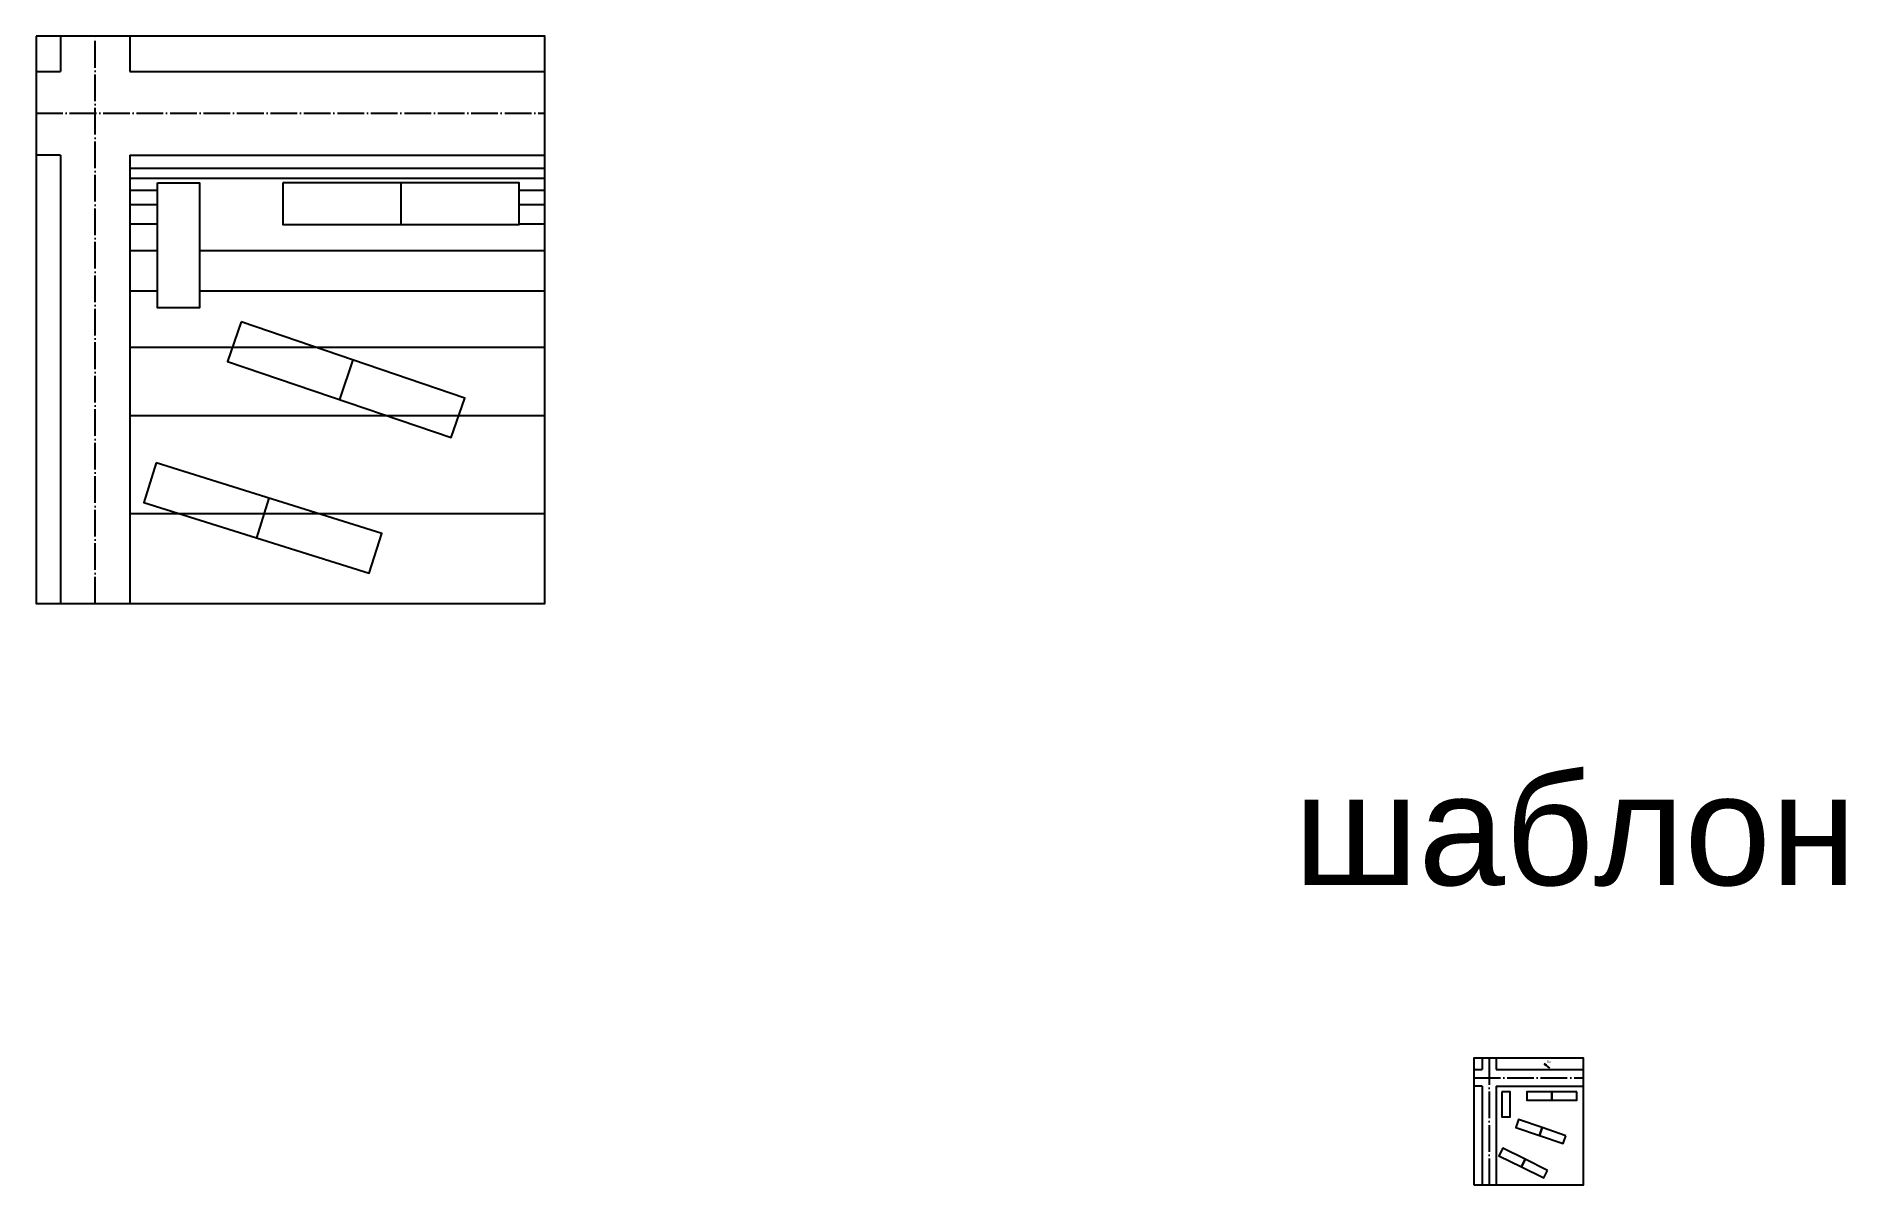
# Model space of a CAD drawing. Header units: millimetres. Extents: x 3866 to 29370, y -8151 to 9491.
# Drawn here: x 3866 to 5494, y 2083 to 3115 of the extents above; entities that cross this region are included whole.
import ezdxf

# ---------------------------------------------------------------- set-up
doc = ezdxf.new("R2010")
doc.units = ezdxf.units.MM
doc.linetypes.add('ACAD_ISO04W100', pattern=[30, 24, -3, 0, -3])
doc.layers.add('будівлі', color=40, linetype='Continuous')
doc.layers.add('ВДМ', color=7, linetype='Continuous')
doc.styles.get("Standard").update_dxf_attribs({"font": 'arial.ttf'})

msp = doc.modelspace()

# ---------------------------------------------------------------- texts
at = {"layer": 'ВДМ', "attachment_point": 1}
for s, insert, char_height in [('шаблон', (4997.351, 2452.013), 100), ('Пн', (5224.728, 2194.204), 2)]:
    msp.add_mtext_dynamic_manual_height_columns(s, width=4.32334, gutter_width=12.5, heights=[0], dxfattribs=dict(at, insert=insert, char_height=char_height))

# ---------------------------------------------------------------- linework, layer by layer
msp.add_lwpolyline([(3866.227, 3115.194), (3866.227, 2605.301), (4323.766, 2605.301), (4323.766, 3115.194)], close=True)
at = {"color": 215, "true_color": 0xa953a0}
for points in [[(3950.476, 2996.449), (4323.766, 2996.449)], [(3950.476, 2987.664), (4323.766, 2987.664)], [(3950.476, 2976.833), (3975.476, 2976.833)], [(3950.476, 2963.982), (3975.476, 2963.982)], [(4300.476, 2976.833), (4323.766, 2976.833)], [(4300.476, 2963.982), (4323.766, 2963.982)], [(3950.476, 2946.455), (3975.476, 2946.455)], [(4300.476, 2946.455), (4323.766, 2946.455)], [(3950.476, 2922.428), (3975.476, 2922.428)], [(4012.976, 2922.428), (4323.766, 2922.428)], [(3950.476, 2886.15), (3975.476, 2886.15)], [(4012.976, 2886.15), (4323.766, 2886.15)], [(3950.476, 2835.689), (4323.766, 2835.689)], [(3950.476, 2774.358), (4323.766, 2774.358)], [(3950.476, 2685.965), (4323.766, 2685.965)]]:
    msp.add_lwpolyline(points, dxfattribs=at)
msp.add_lwpolyline([(5159.089, 2082.616), (5257.76, 2082.616), (5257.76, 2196.478), (5159.089, 2196.478), (5159.089, 2082.616)])
at = {"layer": 'будівлі'}
for points in [[(3975.476, 2983.381), (4012.976, 2983.381), (4012.976, 2870.881), (3975.476, 2870.881)], [(4087.976, 2983.381), (4087.976, 2945.881), (4300.476, 2945.881), (4300.476, 2983.381)], [(4050.476, 2858.381), (4038.38, 2822.885), (4239.524, 2754.347), (4251.619, 2789.843)], [(3974.171, 2731.671), (3962.976, 2695.881), (4165.785, 2632.442), (4176.98, 2668.232)]]:
    msp.add_lwpolyline(points, close=True, dxfattribs=at)
for points in [[(4194.226, 2983.381), (4194.226, 2945.881)], [(4151.047, 2824.112), (4138.952, 2788.616)], [(4075.575, 2699.951), (4064.38, 2664.162)], [(5184.331, 2166.252), (5184.331, 2143.752), (5191.831, 2143.752), (5191.831, 2166.252), (5184.331, 2166.252)], [(5229.331, 2166.252), (5206.831, 2166.252), (5206.831, 2158.752), (5229.331, 2158.752), (5229.331, 2166.252)], [(5251.831, 2166.252), (5229.331, 2166.252), (5229.331, 2158.752), (5251.831, 2158.752), (5251.831, 2166.252)], [(5220.626, 2133.986), (5199.331, 2141.252), (5196.909, 2134.154), (5218.204, 2126.888), (5220.626, 2133.986)], [(5241.921, 2126.721), (5220.626, 2133.986), (5218.204, 2126.888), (5239.499, 2119.623), (5241.921, 2126.721)], [(5205.326, 2105.509), (5185.153, 2115.476), (5181.831, 2108.752), (5202.003, 2098.785), (5205.326, 2105.509)], [(5225.498, 2095.543), (5205.326, 2105.509), (5202.003, 2098.785), (5222.176, 2088.819), (5225.498, 2095.543)]]:
    msp.add_lwpolyline(points, dxfattribs=at)
at = {"layer": 'ВДМ'}
for points in [[(3887.976, 3115.194), (3887.976, 3083.381)], [(3950.476, 3115.194), (3950.476, 3083.381)], [(3866.227, 3083.381), (3887.976, 3083.381)], [(3950.476, 3083.381), (4323.766, 3083.381)], [(3887.976, 3008.381), (3866.227, 3008.381)], [(3887.976, 3008.381), (3887.976, 2605.301)], [(3950.476, 3008.381), (4323.766, 3008.381)], [(3950.476, 3008.381), (3950.476, 2605.301)], [(5159.089, 2186.252), (5166.831, 2186.252)], [(5166.831, 2196.478), (5166.831, 2186.252)], [(5179.331, 2196.478), (5179.331, 2186.252)], [(5179.331, 2186.252), (5257.76, 2186.252)], [(5227.586, 2187.357), (5222.326, 2191.648)], [(5222.326, 2191.648), (5223.954, 2189.728)], [(5222.326, 2191.648), (5224.535, 2190.439)], [(5166.831, 2171.252), (5159.089, 2171.252)], [(5166.831, 2171.252), (5166.831, 2082.616)], [(5179.331, 2171.252), (5257.76, 2171.252)], [(5179.331, 2171.252), (5179.331, 2082.616)]]:
    msp.add_lwpolyline(points, dxfattribs=at)
at = {"layer": 'ВДМ', "linetype": 'ACAD_ISO04W100'}
for points in [[(3919.226, 2605.301), (3919.226, 3115.194)], [(3866.227, 3045.881), (4323.766, 3045.881)], [(5173.081, 2196.478), (5173.081, 2082.616)], [(5159.089, 2178.752), (5257.76, 2178.752)]]:
    msp.add_lwpolyline(points, dxfattribs=at)

msp.set_redraw_order([(e.dxf.handle, doc.entitydb.next_handle()) for e in msp.query("TEXT MTEXT ATTDEF DIMENSION ARC_DIMENSION")])  # texts and dimensions are drawn at this point

doc.saveas('drawing.dxf')
